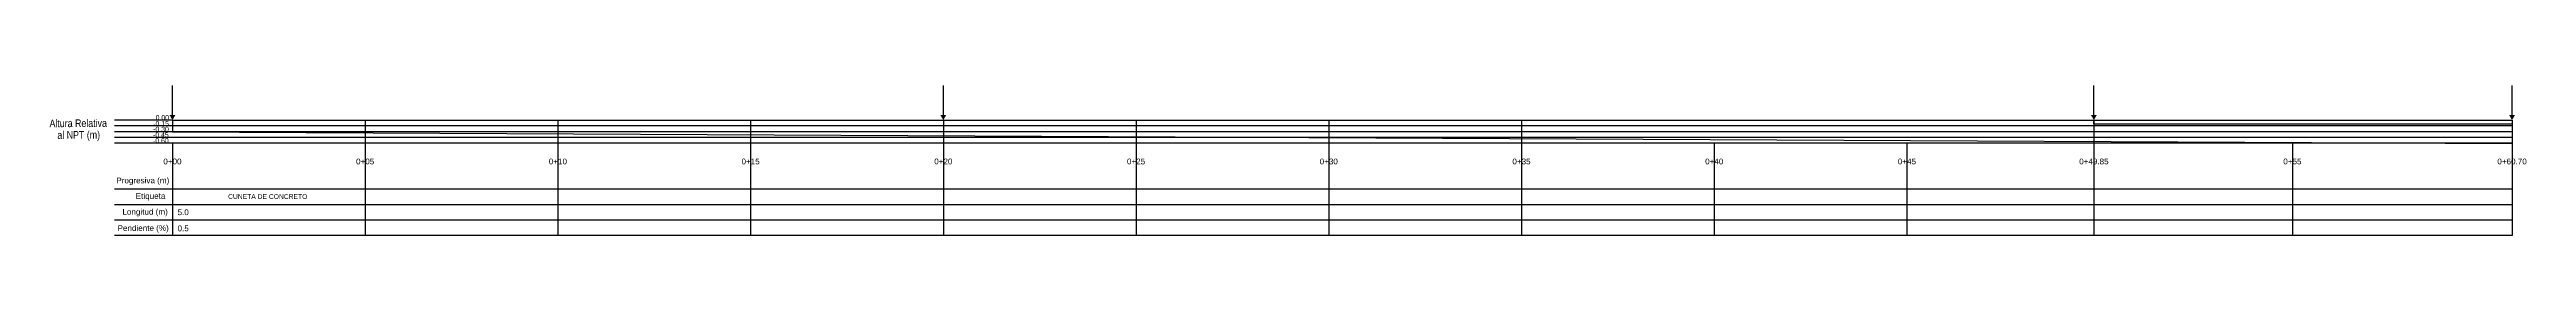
# Model space of a CAD drawing. Header units: millimetres. Extents: x 2085 to 2236, y 1365 to 1444.
# Drawn here: x 2085.2 to 2149.4, y 1373 to 1376.9 of the extents above; entities that cross this region are included whole.
import ezdxf
from ezdxf.enums import TextEntityAlignment as Align

# ---------------------------------------------------------------- set-up
doc = ezdxf.new("R2010")
doc.units = ezdxf.units.MM
for name, color, linetype in [('ANNOTATION', 7, 'Continuous'), ('ANNOTATION_TABLE', 254, 'Continuous'), ('GRID_TEXT', 7, 'Continuous')]:
    doc.layers.add(name, color=color, linetype=linetype)
doc.layers.add('CUNETAS', color=5, linetype='Continuous', lineweight=0)
doc.styles.add('Arial', font='arial.ttf', dxfattribs={"height": 2})
doc.styles.add('ARIAL NARROW', font='ARIALN.TTF')
doc.styles.add('NP25', font='arial.ttf', dxfattribs={"height": 0.075})
doc.styles.get("Standard").update_dxf_attribs({"font": 'arial.ttf'})
doc.styles.add('Swis721 Cn BT', font='swissc.ttf')

msp = doc.modelspace()

# ---------------------------------------------------------------- hatches: boundary and pattern name
at = {"lineweight": -3}
h = msp.add_hatch(color=256, dxfattribs=at)
h.dxf.hatch_style = 1
h.paths.add_polyline_path([(2088.429, 1376.165), (2088.274, 1376.165), (2088.352, 1376.028)])
h = msp.add_hatch(color=256, dxfattribs=at)
h.dxf.hatch_style = 1
h.paths.add_polyline_path([(2108.429, 1376.165), (2108.274, 1376.165), (2108.352, 1376.028)])
h = msp.add_hatch(color=256, dxfattribs=at)
h.dxf.hatch_style = 1
h.paths.add_polyline_path([(2138.279, 1376.165), (2138.125, 1376.165), (2138.202, 1376.028)])
h = msp.add_hatch(color=256, dxfattribs=at)
h.dxf.hatch_style = 1
h.paths.add_polyline_path([(2149.129, 1376.165), (2148.974, 1376.165), (2149.052, 1376.028)])

# ---------------------------------------------------------------- linework, layer by layer
at = {"color": 9, "lineweight": -3}
for p, q in [((2088.352, 1376.155), (2088.352, 1376.931)), ((2108.352, 1376.155), (2108.352, 1376.931)), ((2138.202, 1376.155), (2138.202, 1376.931)), ((2149.052, 1376.155), (2149.052, 1376.931)), ((2088.352, 1376.028), (2086.845, 1376.028)), ((2149.052, 1375.878), (2086.845, 1375.878)), ((2088.352, 1375.878), (2086.845, 1375.878)), ((2093.352, 1376.028), (2093.352, 1375.428)), ((2098.352, 1376.028), (2098.352, 1375.428)), ((2103.352, 1376.028), (2103.352, 1375.428)), ((2108.352, 1376.028), (2108.352, 1375.428)), ((2113.352, 1376.028), (2113.352, 1375.428)), ((2118.352, 1376.028), (2118.352, 1375.428)), ((2123.352, 1376.028), (2123.352, 1375.428)), ((2138.202, 1376.028), (2138.202, 1375.428)), ((2149.052, 1376.028), (2149.052, 1375.424)), ((2149.052, 1375.728), (2086.845, 1375.728)), ((2088.352, 1375.728), (2086.845, 1375.728)), ((2149.052, 1375.578), (2086.845, 1375.578)), ((2149.052, 1375.428), (2086.845, 1375.428)), ((2088.352, 1375.578), (2087.093, 1375.578)), ((2088.352, 1375.428), (2087.093, 1375.428)), ((2088.352, 1375.428), (2088.352, 1373.028)), ((2093.352, 1375.428), (2093.352, 1373.028)), ((2098.352, 1375.428), (2098.352, 1373.028)), ((2103.352, 1375.428), (2103.352, 1373.028)), ((2108.352, 1375.428), (2108.352, 1373.028)), ((2113.352, 1375.428), (2113.352, 1373.028)), ((2118.352, 1375.428), (2118.352, 1373.028)), ((2123.352, 1375.428), (2123.352, 1373.028)), ((2128.352, 1375.428), (2128.352, 1373.028)), ((2133.352, 1375.428), (2133.352, 1373.028)), ((2138.202, 1375.428), (2138.202, 1373.028)), ((2143.352, 1375.428), (2143.352, 1373.028)), ((2149.052, 1375.424), (2149.052, 1373.024)), ((2149.052, 1374.228), (2086.845, 1374.228)), ((2149.052, 1373.828), (2086.845, 1373.828)), ((2149.052, 1373.428), (2086.845, 1373.428)), ((2149.052, 1373.028), (2086.845, 1373.028))]:
    msp.add_line(p, q, dxfattribs=at)
at = {"color": 6, "lineweight": 30}
msp.add_line((2088.352, 1375.728), (2149.052, 1375.424), dxfattribs=at)
at = {"layer": 'CUNETAS', "color": 5, "lineweight": 30}
msp.add_line((2088.352, 1376.028), (2138.202, 1376.028), dxfattribs=at)
at = {"layer": 'CUNETAS', "color": 1, "lineweight": 30}
msp.add_line((2088.352, 1376.028), (2088.352, 1375.728), dxfattribs=at)
at = {"layer": 'CUNETAS', "color": 84, "lineweight": 30}
for p, q in [((2138.202, 1376.028), (2149.052, 1376.028)), ((2138.202, 1375.928), (2138.202, 1376.028)), ((2138.202, 1375.928), (2149.052, 1375.928))]:
    msp.add_line(p, q, dxfattribs=at)
at = {"layer": 'CUNETAS', "color": 1, "lineweight": 30, "flags": 128}
for points in [[(2108.352, 1376.028), (2108.352, 1375.628)], [(2138.202, 1376.028), (2138.202, 1375.479)], [(2149.052, 1376.028), (2149.052, 1375.424)]]:
    msp.add_lwpolyline(points, dxfattribs=at)

# ---------------------------------------------------------------- texts
at = {"color": 7, "lineweight": -3, "insert": (2089.796, 1374.102), "char_height": 0.125, "width": 2.42739, "attachment_point": 1, "style": 'Arial'}
msp.add_mtext('CUNETA DE CONCRETO', dxfattribs=at)
at = {"layer": 'ANNOTATION', "lineweight": -3, "style": 'Swis721 Cn BT'}
for s, p in [('-0.30', (2087.852, 1375.792)), ('-0.15', (2087.854, 1375.938)), (' 0.00', (2087.866, 1376.094)), ('-0.45', (2087.849, 1375.646)), ('-0.60', (2087.849, 1375.496))]:
    msp.add_text(s, height=0.13, rotation=0.15, dxfattribs=at).set_placement(p, align=Align.MIDDLE_LEFT)
at = {"layer": 'ANNOTATION_TABLE', "color": 7, "lineweight": -3, "style": 'NP25'}
for s, p in [('Progresiva (m)', (2088.27, 1374.46)), ('Etiqueta', (2088.168, 1374.054)), ('Pendiente (%%%)', (2088.256, 1373.221)), ('Longitud (m)', (2088.231, 1373.645)), ('0.5', (2088.776, 1373.212)), ('5.0', (2088.776, 1373.631))]:
    msp.add_text(s, height=0.15, rotation=0.1, dxfattribs=at).set_placement(p, align=Align.MIDDLE_RIGHT)
at = {"layer": 'GRID_TEXT', "lineweight": -3, "style": 'ARIAL NARROW'}
for s, p in [('Altura Relativa', (2085.908, 1375.788)), ('al NPT (m)', (2085.921, 1375.484))]:
    msp.add_text(s, height=0.2, rotation=0.4, dxfattribs=at).set_placement(p, align=Align.BOTTOM_CENTER)
at = {"layer": 'GRID_TEXT', "color": 7, "lineweight": -3}
for s, p in [('0+00', (2088.352, 1375.028)), ('0+05', (2093.352, 1375.028)), ('0+10', (2098.352, 1375.028)), ('0+15', (2103.352, 1375.028)), ('0+20', (2108.352, 1375.028)), ('0+25', (2113.352, 1375.028)), ('0+30', (2118.352, 1375.028)), ('0+35', (2123.352, 1375.028)), ('0+40', (2128.352, 1375.028)), ('0+45', (2133.352, 1375.028)), ('0+49.85', (2138.202, 1375.028)), ('0+55', (2143.352, 1375.028)), ('0+60.70', (2149.052, 1375.028))]:
    msp.add_text(s, height=0.15, dxfattribs=at).set_placement(p, align=Align.TOP_CENTER)

doc.saveas('drawing.dxf')
